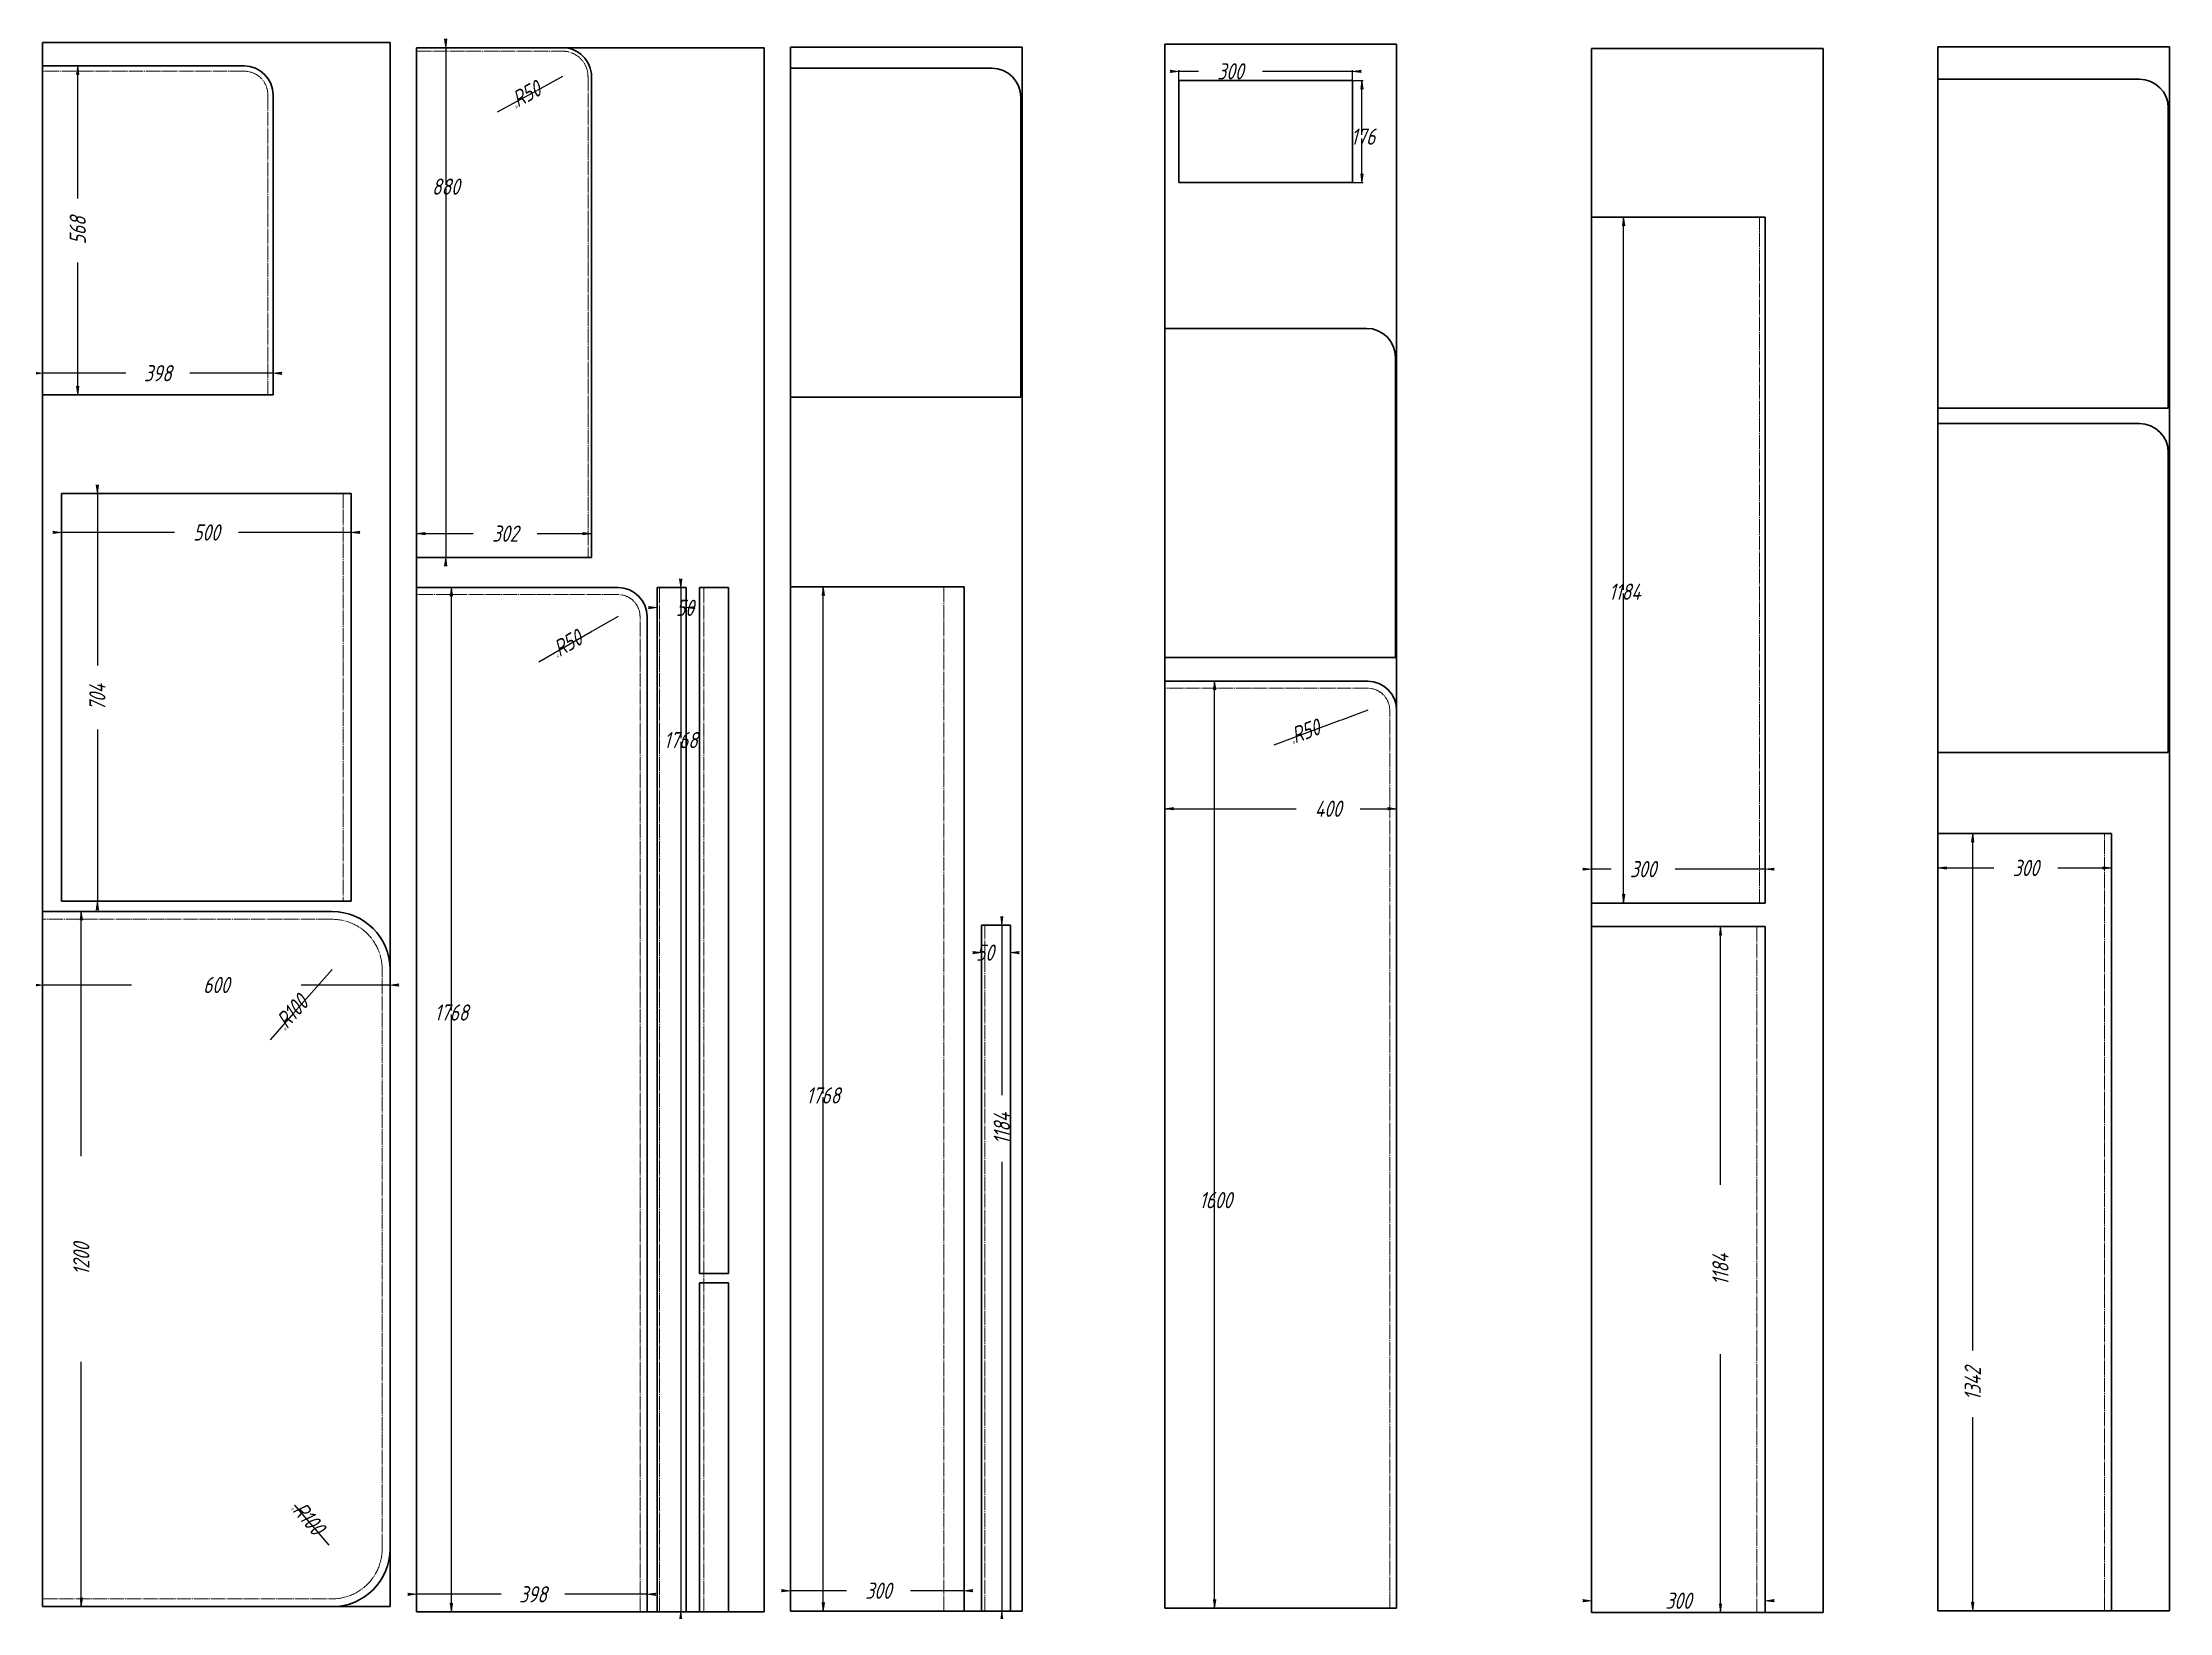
# Model space of a CAD drawing. Header units: millimetres. Extents: x -196 to 3476, y -2003 to 707.
import ezdxf

# ---------------------------------------------------------------- set-up
doc = ezdxf.new("R2010")
doc.units = ezdxf.units.MM
for name, pattern in [('K5LT_AXLED', [29.02777862548828, 24.52777862548828, -1.5, 1.5, -1.5]), ('K5LT_BASIC', [0]), ('K5LT_THIN', [0])]:
    doc.linetypes.add(name, pattern=pattern)
doc.layers.add('Системный слой', color=7, linetype='Continuous')
doc.styles.add('KDIMTEXTSTYLE', font='GOST_AU.SHX', dxfattribs={"width": 0.96, "oblique": 15, "height": 5})
doc.dimstyles.new('KDIMSTYLE (1.00)', dxfattribs={"dimtxt": 5, "dimasz": 1, "dimexe": 2, "dimexo": 0, "dimgap": 1, "dimtad": 1, "dimtxsty": 'KDIMTEXTSTYLE', "dimsah": 1, "dimcen": 0, "dimdle": 1, "dimadec": 0, "dimazin": 0, "dimtfac": 0.667, "dimtmove": 0, "dimatfit": 3, "dimfxl": 1, "dimtvp": 1, "dimtolj": 1, "dimtzin": 0, "dimarcsym": 0})

# ---------------------------------------------------------------- blocks, each defined once
blk = doc.blocks.new('U0')
at = {"layer": 'Системный слой', "color": 150, "linetype": 'K5LT_BASIC', "lineweight": 60, "true_color": 0x0080ff}
for p, q in [((-196.4107346789438, -1992.599695847425), (-196.4107346789433, 707.4003041525755)), ((-196.4107346789433, 707.4003041525755), (403.5892653210567, 707.4003041525755)), ((403.5892653210567, 707.4003041525755), (403.5892653210562, -1992.599695847425)), ((403.5892653210562, -1992.599695847425), (-196.4107346789438, -1992.599695847425))]:
    blk.add_line(p, q, dxfattribs=at)
blk = doc.blocks.new('U1')
at = {"layer": 'Системный слой', "color": 150, "linetype": 'K5LT_BASIC', "lineweight": 60, "true_color": 0x0080ff}
for p, q in [((449.3457203001013, -2001.456555849198), (449.3457203001018, 698.5434441508019)), ((449.3457203001018, 698.5434441508019), (1049.345720300102, 698.5434441508019)), ((1049.345720300102, 698.5434441508019), (1049.345720300101, -2001.456555849198)), ((1049.345720300101, -2001.456555849198), (449.3457203001013, -2001.456555849198))]:
    blk.add_line(p, q, dxfattribs=at)
blk = doc.blocks.new('U2')
at = {"layer": 'Системный слой', "color": 150, "linetype": 'K5LT_BASIC', "lineweight": 60, "true_color": 0x0080ff}
for p, q in [((1094.706823942068, -2000.363639122132), (1094.706823942069, 699.6363608778679)), ((1094.706823942069, 699.6363608778679), (1494.706823942069, 699.6363608778679)), ((1494.706823942069, 699.6363608778679), (1494.706823942068, -2000.363639122132)), ((1494.706823942068, -2000.363639122132), (1094.706823942068, -2000.363639122132))]:
    blk.add_line(p, q, dxfattribs=at)
blk = doc.blocks.new('U3')
at = {"layer": 'Системный слой', "color": 150, "linetype": 'K5LT_BASIC', "lineweight": 60, "true_color": 0x0080ff}
for p, q in [((1741.502215718783, -1995.254102410818), (1741.502215718783, 704.7458975891816)), ((1741.502215718783, 704.7458975891816), (2141.502215718783, 704.7458975891816)), ((2141.502215718783, 704.7458975891816), (2141.502215718783, -1995.254102410818)), ((2141.502215718783, -1995.254102410818), (1741.502215718783, -1995.254102410818))]:
    blk.add_line(p, q, dxfattribs=at)
blk = doc.blocks.new('U4')
at = {"layer": 'Системный слой', "color": 150, "linetype": 'K5LT_BASIC', "lineweight": 60, "true_color": 0x0080ff}
for p, q in [((2478.01869151539, -2002.624310881658), (2478.018691515391, 697.3756891183423)), ((2478.018691515391, 697.3756891183423), (2878.018691515391, 697.3756891183423)), ((2878.018691515391, 697.3756891183423), (2878.01869151539, -2002.624310881658)), ((2878.01869151539, -2002.624310881658), (2478.01869151539, -2002.624310881658))]:
    blk.add_line(p, q, dxfattribs=at)
blk = doc.blocks.new('U5')
at = {"layer": 'Системный слой', "color": 150, "linetype": 'K5LT_BASIC', "lineweight": 60, "true_color": 0x0080ff}
for p, q in [((3075.775584253677, -1999.864727823337), (3075.775584253677, 700.1352721766634)), ((3075.775584253677, 700.1352721766634), (3475.775584253677, 700.1352721766634)), ((3475.775584253677, 700.1352721766634), (3475.775584253677, -1999.864727823337)), ((3475.775584253677, -1999.864727823337), (3075.775584253677, -1999.864727823337))]:
    blk.add_line(p, q, dxfattribs=at)
blk = doc.blocks.new('KDIMARROW_01')
at = {"layer": 'Системный слой'}
blk.add_hatch(color=0, dxfattribs=at).paths.add_polyline_path([(0, 0), (-15, 1.974787473678591), (-13.5, 1.7e-15), (-15, -1.974787473678587)])
at = {"layer": 'Системный слой', "color": 0, "linetype": 'K5LT_THIN', "lineweight": 18}
for p, q in [((-13.5, 1.7e-15), (-15, 1.974787473678591)), ((-15, 1.974787473678591), (0, 0)), ((0, 0), (-15, -1.974787473678587)), ((-15, -1.974787473678587), (-13.5, 1.7e-15)), ((0, 0), (-1, 0))]:
    blk.add_line(p, q, dxfattribs=at)

msp = doc.modelspace()

# ---------------------------------------------------------------- linework, layer by layer
at = {"layer": 'Системный слой', "color": 150, "linetype": 'K5LT_BASIC', "lineweight": 60, "true_color": 0x0080ff}
for p, q in [((449.3457203001017, -181.4565558491979), (449.3457203001017, 698.5434441508019)), ((449.3457203001017, 698.5434441508019), (701.3457203001017, 698.5434441508017)), ((151.5892653210565, 667.0210219353546), (-196.4107346789435, 667.0210219353546)), ((-196.4107346789435, 667.0210219353546), (-196.4107346789434, 99.02102193535416)), ((1442.706823942069, 662.9590376726178), (1094.706823942069, 662.9590376726178)), ((1094.706823942069, 662.9590376726178), (1094.706823942069, 94.95903767261734)), ((751.3457203001017, 648.5434441508016), (751.3457203001018, -181.4565558491979)), ((1765.502215718783, 465.9725491555375), (1765.502215718783, 641.9725491555375)), ((1765.502215718783, 641.9725491555375), (2065.502215718783, 641.9725491555374)), ((2065.502215718783, 641.9725491555374), (2065.502215718783, 465.9725491555375)), ((3423.775584253677, 644.148121943886), (3075.775584253677, 644.148121943886)), ((3075.775584253677, 644.148121943886), (3075.775584253677, 76.1481219438856)), ((201.5892653210566, 99.02102193535416), (201.5892653210565, 617.0210219353546)), ((1492.706823942069, 94.95903767261734), (1492.706823942069, 612.9590376726178)), ((3473.775584253677, 76.1481219438856), (3473.775584253677, 594.148121943886)), ((2065.502215718783, 465.9725491555375), (1765.502215718783, 465.9725491555375)), ((2778.018691515391, 406.0280137022517), (2478.018691515391, 406.0280137022517)), ((2478.018691515391, 406.0280137022517), (2478.018691515391, -777.9719862977483)), ((2778.018691515391, -777.9719862977483), (2778.018691515391, 406.0280137022517)), ((2089.502215718783, 213.9416177480139), (1741.502215718783, 213.9416177480139)), ((1741.502215718783, 213.9416177480139), (1741.502215718783, -354.0583822519866)), ((2139.502215718783, -354.0583822519866), (2139.502215718783, 163.9416177480139)), ((-196.4107346789434, 99.02102193535416), (201.5892653210566, 99.02102193535416)), ((1094.706823942069, 94.95903767261734), (1492.706823942069, 94.95903767261734)), ((3075.775584253677, 76.1481219438856), (3473.775584253677, 76.1481219438856)), ((3423.775584253677, 49.6328889456255), (3075.775584253677, 49.6328889456255)), ((3075.775584253677, 49.6328889456255), (3075.775584253677, -518.367111054375)), ((3473.775584253677, -518.367111054375), (3473.775584253677, -0.3671110543745044)), ((-163.4887901398324, -71.04219957141481), (336.5112098601676, -71.04219957141478)), ((-163.4887901398323, -775.0421995714148), (-163.4887901398324, -71.04219957141481)), ((336.5112098601676, -71.04219957141478), (336.5112098601677, -775.0421995714148)), ((751.3457203001018, -181.4565558491979), (449.3457203001017, -181.4565558491979)), ((449.3457203001012, -233.4565558491979), (449.3457203001012, -2001.456555849198)), ((797.3457203001014, -233.4565558491979), (449.3457203001012, -233.4565558491979)), ((864.6181247534191, -233.4565558491981), (914.618124753419, -233.4565558491981)), ((864.6181247534189, -2001.456555849198), (864.6181247534191, -233.4565558491981)), ((914.618124753419, -233.4565558491981), (914.6181247534186, -2001.456555849198)), ((937.754310959095, -1417.456555849198), (937.754310959095, -233.4565558491977)), ((937.754310959095, -233.4565558491977), (987.754310959095, -233.4565558491978)), ((987.754310959095, -233.4565558491978), (987.754310959095, -1417.456555849198)), ((1394.706823942068, -232.3636391221316), (1094.706823942068, -232.3636391221318)), ((1094.706823942068, -232.3636391221318), (1094.706823942068, -2000.363639122132)), ((1394.706823942068, -2000.363639122132), (1394.706823942068, -232.3636391221316)), ((847.3457203001012, -2001.456555849198), (847.3457203001014, -283.4565558491979)), ((1741.502215718783, -354.0583822519866), (2139.502215718783, -354.0583822519866)), ((1741.502215718783, -395.2541024108185), (1741.502215718783, -1995.254102410818)), ((2091.502215718783, -395.2541024108186), (1741.502215718783, -395.2541024108185)), ((2141.502215718783, -1995.254102410818), (2141.502215718783, -445.2541024108184)), ((3075.775584253677, -518.367111054375), (3473.775584253677, -518.367111054375)), ((3075.775584253677, -657.8647278233365), (3075.775584253677, -1999.864727823337)), ((3375.775584253677, -657.8647278233365), (3075.775584253677, -657.8647278233365)), ((3375.775584253677, -1999.864727823337), (3375.775584253677, -657.8647278233365)), ((-196.4107346789437, -792.5996958474245), (-196.4107346789438, -1992.599695847425)), ((303.5892653210563, -792.5996958474245), (-196.4107346789437, -792.5996958474245)), ((336.5112098601677, -775.0421995714148), (-163.4887901398323, -775.0421995714148)), ((2478.018691515391, -777.9719862977483), (2778.018691515391, -777.9719862977483)), ((1424.647011032431, -2000.363639122132), (1424.647011032431, -816.3636391221321)), ((1424.647011032431, -816.3636391221321), (1474.647011032431, -816.3636391221321)), ((1474.647011032431, -816.3636391221321), (1474.647011032431, -2000.363639122132)), ((2478.01869151539, -2002.624310881657), (2478.01869151539, -818.6243108816575)), ((2478.01869151539, -818.6243108816575), (2778.01869151539, -818.6243108816575)), ((2778.01869151539, -818.6243108816575), (2778.01869151539, -2002.624310881657)), ((403.5892653210561, -1892.599695847425), (403.5892653210563, -892.5996958474245)), ((987.754310959095, -1417.456555849198), (937.754310959095, -1417.456555849198)), ((937.7543109590949, -2001.456555849198), (937.754310959095, -1433.456555849198)), ((937.754310959095, -1433.456555849198), (987.754310959095, -1433.456555849198)), ((987.754310959095, -1433.456555849198), (987.7543109590949, -2001.456555849198)), ((-196.4107346789438, -1992.599695847425), (303.5892653210561, -1992.599695847425)), ((449.3457203001012, -2001.456555849198), (847.3457203001012, -2001.456555849198)), ((914.6181247534186, -2001.456555849198), (864.6181247534189, -2001.456555849198)), ((987.7543109590949, -2001.456555849198), (937.7543109590949, -2001.456555849198)), ((1094.706823942068, -2000.363639122132), (1394.706823942068, -2000.363639122132)), ((1474.647011032431, -2000.363639122132), (1424.647011032431, -2000.363639122132)), ((1741.502215718783, -1995.254102410818), (2141.502215718783, -1995.254102410818)), ((2778.01869151539, -2002.624310881657), (2478.01869151539, -2002.624310881657)), ((3075.775584253677, -1999.864727823337), (3375.775584253677, -1999.864727823337))]:
    msp.add_line(p, q, dxfattribs=at)
at = {"layer": 'Системный слой', "color": 30, "linetype": 'K5LT_AXLED', "lineweight": 18, "true_color": 0xff8000}
for p, q in [((449.3457203001017, 692.5434441508019), (701.3457203001017, 692.5434441508017)), ((151.5892653210565, 658.0210219353546), (-196.4107346789435, 658.0210219353546)), ((745.3457203001017, 648.5434441508016), (745.3457203001018, -181.4565558491979)), ((192.5892653210566, 99.02102193535416), (192.5892653210565, 617.0210219353546)), ((2768.018691515391, -777.9719862977483), (2768.018691515391, 406.0280137022517)), ((322.5112098601676, -71.04219957141478), (322.5112098601677, -775.0421995714148)), ((797.3457203001014, -245.6340231953893), (449.3457203001012, -245.6340231953893)), ((868.5702960791025, -2001.456555849198), (868.5702960791027, -233.4565558491981)), ((945.2543109590949, -2001.456555849198), (945.254310959095, -233.4565558491977)), ((1359.706823942068, -2000.363639122132), (1359.706823942068, -232.3636391221316)), ((835.1682529539098, -2001.456555849198), (835.16825295391, -283.4565558491979)), ((2091.502215718783, -407.2541024108186), (1741.502215718783, -407.2541024108185)), ((2129.502215718783, -1995.254102410818), (2129.502215718783, -445.2541024108184)), ((3363.775584253677, -1999.864727823337), (3363.775584253677, -657.8647278233365)), ((303.5892653210563, -806.0996958474245), (-196.4107346789437, -806.0996958474245)), ((1430.599182358115, -2000.363639122132), (1430.599182358115, -816.3636391221321)), ((2763.51869151539, -818.6243108816575), (2763.51869151539, -2002.624310881657)), ((390.0892653210561, -1892.599695847425), (390.0892653210563, -892.5996958474245)), ((-196.4107346789438, -1979.099695847425), (303.5892653210561, -1979.099695847425))]:
    msp.add_line(p, q, dxfattribs=at)
at = {"layer": 'Системный слой', "color": 150, "linetype": 'K5LT_BASIC', "lineweight": 60, "true_color": 0x0080ff}
for centre, radius, start, end in [((701.3457203001017, 648.5434441508017), 50.00000000000001, 0, 90.0000000000001), ((151.5892653210565, 617.0210219353546), 50.00000000000001, 0, 90), ((1442.706823942069, 612.9590376726178), 50.00000000000001, 0, 90), ((3423.775584253677, 594.148121943886), 50.00000000000001, 0, 90), ((2089.502215718783, 163.9416177480139), 50.00000000000001, 0, 90), ((3423.775584253677, -0.3671110543745044), 50.00000000000001, 0, 90), ((797.3457203001014, -283.4565558491979), 49.99999999999999, 0, 89.9999999999999), ((2091.502215718783, -445.2541024108185), 50.00000000000001, 0, 89.99999999999997), ((303.5892653210563, -892.5996958474245), 100, 0, 90), ((303.5892653210562, -1892.599695847425), 100, 270, 0)]:
    msp.add_arc(centre, radius, start, end, dxfattribs=at)
at = {"layer": 'Системный слой', "color": 30, "linetype": 'K5LT_AXLED', "lineweight": 18, "true_color": 0xff8000}
for centre, radius, start, end in [((701.3457203001017, 648.5434441508017), 44.00000000000001, 0, 90.0000000000001), ((151.5892653210565, 617.0210219353546), 41.00000000000001, 0, 90), ((797.3457203001014, -283.4565558491979), 37.82253265380859, 0, 89.9999999999999), ((2091.502215718783, -445.2541024108185), 38.00000000000001, 0, 89.99999999999997), ((303.5892653210563, -892.5996958474245), 86.5, 0, 90), ((303.5892653210562, -1892.599695847425), 86.5, 270, 0)]:
    msp.add_arc(centre, radius, start, end, dxfattribs=at)

# ---------------------------------------------------------------- block references
at = {"layer": 'Системный слой'}
for name in ['U0', 'U1', 'U2', 'U3', 'U5', 'U4']:
    msp.add_blockref(name, (0, 0), dxfattribs=at)

# ---------------------------------------------------------------- dimensions: what is measured, and where the dimension line sits
at = {"layer": 'Системный слой', "color": 7}
for base, p1, p2, location, override in [((499.7962360471721, -181.4565558491979), (449.3457203001017, 698.5434441508019), (449.3457203001017, -181.4565558491979), (499.796236047172, 458.6684122223915), {"dimexo": 0, "dimtoh": 1, "dimpost": '\\H28.0;\\W0.965;\\Q15;<>', "dimblk1": 'KDIMARROW_01', "dimblk2": 'KDIMARROW_01', "dimse1": 0, "dimse2": 0, "dimclrt": 7, "dimtmove": 1, "dimtolj": 1}), ((-135.6269063573325, 667.0210219353546), (-196.4107346789434, 99.02102193535416), (-196.4107346789435, 667.0210219353546), (-135.6269063573325, 383.0210219353544), {"dimexo": 0, "dimpost": '\\H28.0;\\W0.965;\\Q15;<>', "dimblk1": 'KDIMARROW_01', "dimblk2": 'KDIMARROW_01', "dimse1": 0, "dimse2": 0, "dimclrt": 7, "dimtolj": 1}), ((2081.468295099661, 641.9725491555374), (2065.502215718783, 465.9725491555375), (2065.502215718783, 641.9725491555374), (2083.468295099661, 545.0175510500374), {"dimexo": 0, "dimtoh": 1, "dimpost": '\\H28.0;\\W0.965;\\Q15;<>', "dimblk1": 'KDIMARROW_01', "dimblk2": 'KDIMARROW_01', "dimse1": 0, "dimse2": 0, "dimclrt": 7, "dimtmove": 1, "dimtolj": 1}), ((2533.33762209088, 406.0280137022517), (2478.018691515391, -777.9719862977483), (2478.018691515391, 406.0280137022517), (2535.33762209088, -240.600751921854), {"dimexo": 0, "dimtoh": 1, "dimpost": '\\H28.0;\\W0.965;\\Q15;<>', "dimblk1": 'KDIMARROW_01', "dimblk2": 'KDIMARROW_01', "dimse1": 0, "dimse2": 0, "dimclrt": 7, "dimtmove": 1, "dimtolj": 1}), ((-101.7326227030536, -775.0421995714148), (-163.4887901398324, -71.04219957141481), (-163.4887901398323, -775.0421995714148), (-101.7326227030537, -423.0421995714148), {"dimexo": 0, "dimpost": '\\H28.0;\\W0.965;\\Q15;<>', "dimblk1": 'KDIMARROW_01', "dimblk2": 'KDIMARROW_01', "dimse1": 0, "dimse2": 0, "dimclrt": 7, "dimtolj": 1}), ((509.4472828001013, -233.4565558491979), (449.3457203001012, -2001.456555849198), (449.3457203001012, -233.4565558491979), (509.4472828001012, -967.021692917737), {"dimexo": 0, "dimtoh": 1, "dimpost": '\\H28.0;\\W0.965;\\Q15;<>', "dimblk1": 'KDIMARROW_01', "dimblk2": 'KDIMARROW_01', "dimse1": 0, "dimse2": 0, "dimclrt": 7, "dimtmove": 1, "dimtolj": 1}), ((905.4525183578902, -2001.456555849198), (864.6181247534191, -233.4565558491981), (864.6181247534189, -2001.456555849198), (905.4525183578903, -496.7443880484483), {"dimexo": 0, "dimtoh": 1, "dimpost": '\\H28.0;\\W0.965;\\Q15;<>', "dimblk1": 'KDIMARROW_01', "dimblk2": 'KDIMARROW_01', "dimse1": 0, "dimse2": 0, "dimclrt": 7, "dimtmove": 1, "dimtolj": 1}), ((1151.426188663772, -232.3636391221318), (1094.706823942068, -2000.363639122132), (1094.706823942068, -232.3636391221318), (1151.426188663772, -1110.136558854553), {"dimexo": 0, "dimtoh": 1, "dimpost": '\\H28.0;\\W0.965;\\Q15;<>', "dimblk1": 'KDIMARROW_01', "dimblk2": 'KDIMARROW_01', "dimse1": 0, "dimse2": 0, "dimclrt": 7, "dimtmove": 1, "dimtolj": 1}), ((1827.069918965853, -395.2541024108186), (1741.502215718783, -1995.254102410818), (1741.502215718783, -395.2541024108186), (1829.069918965853, -1290.946759000738), {"dimexo": 0, "dimtoh": 1, "dimpost": '\\H28.0;\\W0.965;\\Q15;<>', "dimblk1": 'KDIMARROW_01', "dimblk2": 'KDIMARROW_01', "dimse1": 0, "dimse2": 0, "dimclrt": 7, "dimtmove": 1, "dimtolj": 1}), ((3136.115800285116, -657.8647278233365), (3075.775584253677, -1999.864727823337), (3075.775584253677, -657.8647278233365), (3136.115800285115, -1607.864727823337), {"dimexo": 0, "dimpost": '\\H28.0;\\W0.965;\\Q15;<>', "dimblk1": 'KDIMARROW_01', "dimblk2": 'KDIMARROW_01', "dimse1": 0, "dimse2": 0, "dimclrt": 7, "dimtolj": 1}), ((-129.4981544938729, -792.5996958474245), (-196.4107346789438, -1992.599695847425), (-196.4107346789437, -792.5996958474245), (-129.498154493873, -1392.599695847425), {"dimexo": 0, "dimpost": '\\H28.0;\\W0.965;\\Q15;\\Q15;\\H28.0;\\W0.965;\\Q15;<>\\H28.0;\\W0.965;\\Q15;\\Q15;', "dimblk1": 'KDIMARROW_01', "dimblk2": 'KDIMARROW_01', "dimse1": 0, "dimse2": 0, "dimclrt": 7, "dimtolj": 1}), ((1459.866332265347, -2000.363639122132), (1424.647011032431, -816.3636391221321), (1424.647011032431, -2000.363639122132), (1459.866332265347, -1167.363639122132), {"dimexo": 0, "dimpost": '\\H28.0;\\W0.965;\\Q15;<>', "dimblk1": 'KDIMARROW_01', "dimblk2": 'KDIMARROW_01', "dimse1": 0, "dimse2": 0, "dimclrt": 7, "dimtolj": 1})]:
    msp.add_linear_dim(base=base, p1=p1, p2=p2, angle=90, location=location, dimstyle='KDIMSTYLE (1.00)', override=override, dxfattribs=at).render()
for center, radius, location in [((701.3457203001017, 648.5434441508017), 49.99999999999997, (639.0050479832967, 614.7368649891748)), ((797.3457203001014, -283.4565558491979), 49.99999999999997, (710.3641628426161, -333.3151520231309)), ((2091.502215718783, -445.2541024108185), 50.00000000000008, (1983.681223281043, -485.2178500402283)), ((303.5892653210563, -892.5996958474245), 100, (236.0751997921288, -969.021692917737)), ((303.5892653210562, -1892.599695847425), 99.99999999999929, (259.4632303106741, -1841.159564227943))]:
    msp.add_radius_dim(center=center, radius=radius, location=location, dimstyle='KDIMSTYLE (1.00)', override={"dimpost": '\\H28.0;\\W0.965;\\Q15;R<>', "dimblk2": 'KDIMARROW_01', "dimclrt": 7, "dimtolj": 1}, dxfattribs=at).render()
for base, p1, p2, location, override in [((1765.502215718783, 657.6753578630164), (2065.502215718783, 641.9725491555374), (1765.502215718783, 641.9725491555375), (1854.415217732943, 657.6753578630164), {"dimexo": 0, "dimtoh": 1, "dimpost": '\\H28.0;\\W0.965;\\Q15;<>', "dimblk1": 'KDIMARROW_01', "dimblk2": 'KDIMARROW_01', "dimse1": 0, "dimse2": 0, "dimclrt": 7, "dimtmove": 1, "dimtolj": 1}), ((-196.4107346789434, 136.594427286771), (201.5892653210566, 99.02102193535416), (-196.4107346789434, 99.02102193535416), (2.589265321056587, 136.594427286771), {"dimexo": 0, "dimpost": '\\H28.0;\\W0.965;\\Q15;<>', "dimblk1": 'KDIMARROW_01', "dimblk2": 'KDIMARROW_01', "dimse1": 0, "dimse2": 0, "dimclrt": 7, "dimtolj": 1}), ((-163.4887901398324, -138.3140943242713), (336.5112098601676, -71.04219957141478), (-163.4887901398324, -71.04219957141481), (86.51120986016764, -138.3140943242713), {"dimexo": 0, "dimpost": '\\H28.0;\\W0.965;\\Q15;<>', "dimblk1": 'KDIMARROW_01', "dimblk2": 'KDIMARROW_01', "dimse1": 0, "dimse2": 0, "dimclrt": 7, "dimtolj": 1}), ((751.3457203001018, -140.3140943242713), (449.3457203001017, -181.4565558491979), (751.3457203001018, -181.4565558491979), (602.3457203001018, -140.3140943242713), {"dimexo": 0, "dimtoh": 1, "dimpost": '\\H28.0;\\W0.965;\\Q15;<>', "dimblk1": 'KDIMARROW_01', "dimblk2": 'KDIMARROW_01', "dimse1": 0, "dimse2": 0, "dimclrt": 7, "dimtmove": 1, "dimtolj": 1}), ((864.6181247534191, -267.9851600163948), (914.618124753419, -233.4565558491981), (864.6181247534191, -233.4565558491981), (912.618124753419, -268.4630752537812), {"dimexo": 0, "dimtoh": 1, "dimpost": '\\H28.0;\\W0.965;\\Q15;<>', "dimblk1": 'KDIMARROW_01', "dimblk2": 'KDIMARROW_01', "dimse1": 0, "dimse2": 0, "dimclrt": 7, "dimtmove": 1, "dimtolj": 1}), ((2141.502215718783, -615.2785826965339), (1741.502215718783, -395.2541024108185), (2141.502215718783, -445.2541024108185), (2023.189491765251, -615.2785826965339), {"dimexo": 0, "dimtoh": 1, "dimpost": '\\H28.0;\\W0.965;\\Q15;<>', "dimblk1": 'KDIMARROW_01', "dimblk2": 'KDIMARROW_01', "dimse1": 0, "dimse2": 0, "dimclrt": 7, "dimtmove": 1, "dimtolj": 1}), ((3375.775584253677, -717.5137607412296), (3075.775584253677, -657.8647278233365), (3375.775584253677, -657.8647278233365), (3227.775584253677, -717.5137607412296), {"dimexo": 0, "dimtoh": 1, "dimpost": '\\H28.0;\\W0.965;\\Q15;<>', "dimblk1": 'KDIMARROW_01', "dimblk2": 'KDIMARROW_01', "dimse1": 0, "dimse2": 0, "dimclrt": 7, "dimtmove": 1, "dimtolj": 1}), ((2478.018691515391, -719.5137607412296), (2778.018691515391, -777.9719862977483), (2478.018691515391, -777.9719862977483), (2566.931693529551, -719.5137607412296), {"dimexo": 0, "dimtoh": 1, "dimpost": '\\H28.0;\\W0.965;\\Q15;<>', "dimblk1": 'KDIMARROW_01', "dimblk2": 'KDIMARROW_01', "dimse1": 0, "dimse2": 0, "dimclrt": 7, "dimtmove": 1, "dimtolj": 1}), ((1424.647011032431, -863.6195768898094), (1474.647011032431, -816.3636391221321), (1424.647011032431, -816.3636391221321), (1430.599182358115, -863.6195768898094), {"dimexo": 0, "dimtoh": 1, "dimpost": '\\H28.0;\\W0.965;\\Q15;<>', "dimblk1": 'KDIMARROW_01', "dimblk2": 'KDIMARROW_01', "dimse1": 0, "dimse2": 0, "dimclrt": 7, "dimtmove": 1, "dimtolj": 1}), ((449.3457203001012, -1971.304063906154), (847.3457203001012, -2001.456555849198), (449.3457203001012, -2001.456555849198), (650.3457203001012, -1971.304063906154), {"dimexo": 0, "dimtoh": 1, "dimpost": '\\H28.0;\\W0.965;\\Q15;<>', "dimblk1": 'KDIMARROW_01', "dimblk2": 'KDIMARROW_01', "dimse1": 0, "dimse2": 0, "dimclrt": 7, "dimtmove": 1, "dimtolj": 1}), ((1094.706823942068, -1965.106504129418), (1394.706823942068, -2000.363639122132), (1094.706823942068, -2000.363639122132), (1246.706823942068, -1965.106504129418), {"dimexo": 0, "dimtoh": 1, "dimpost": '\\H28.0;\\W0.965;\\Q15;<>', "dimblk1": 'KDIMARROW_01', "dimblk2": 'KDIMARROW_01', "dimse1": 0, "dimse2": 0, "dimclrt": 7, "dimtmove": 1, "dimtolj": 1}), ((2478.01869151539, -1982.419206798417), (2778.01869151539, -2002.624310881657), (2478.01869151539, -2002.624310881657), (2628.01869151539, -1982.419206798417), {"dimexo": 0, "dimpost": '\\H28.0;\\W0.965;\\Q15;\\Q15;\\H28.0;\\W0.965;\\Q15;<>\\H28.0;\\W0.965;\\Q15;\\Q15;', "dimblk1": 'KDIMARROW_01', "dimblk2": 'KDIMARROW_01', "dimse1": 0, "dimse2": 0, "dimclrt": 7, "dimtolj": 1})]:
    msp.add_linear_dim(base=base, p1=p1, p2=p2, location=location, dimstyle='KDIMSTYLE (1.00)', override=override, dxfattribs=at).render()
msp.add_linear_dim(base=(-196.4107346789437, -919.5172883919715), p1=(403.5892653210563, -892.5996958474245), p2=(-196.4107346789437, -792.5996958474245), location=(103.5892653210563, -919.5172883919715), text='\\H28.0;\\W0.965;\\Q15;\\H28.0;\\W0.965;\\Q15;\\Q15;600\\Q15;\\H20.00;', dimstyle='KDIMSTYLE (1.00)', override={"dimexo": 0, "dimblk1": 'KDIMARROW_01', "dimblk2": 'KDIMARROW_01', "dimse1": 0, "dimse2": 0, "dimclrt": 7, "dimtolj": 1}, dxfattribs=at).render()
msp.add_linear_dim(base=(2700.621289089944, -818.6243108816575), p1=(2778.01869151539, -2002.624310881657), p2=(2778.01869151539, -818.6243108816575), angle=90, location=(2700.621289089944, -1410.624310881657), text='\\H28.0;\\W0.965;\\Q15;\\H28.0;\\W0.965;\\Q15;\\Q15;1184\\Q15;\\H5.00;', dimstyle='KDIMSTYLE (1.00)', override={"dimexo": 0, "dimblk1": 'KDIMARROW_01', "dimblk2": 'KDIMARROW_01', "dimse1": 0, "dimse2": 0, "dimclrt": 7, "dimtolj": 1}, dxfattribs=at).render()

doc.saveas('drawing.dxf')
